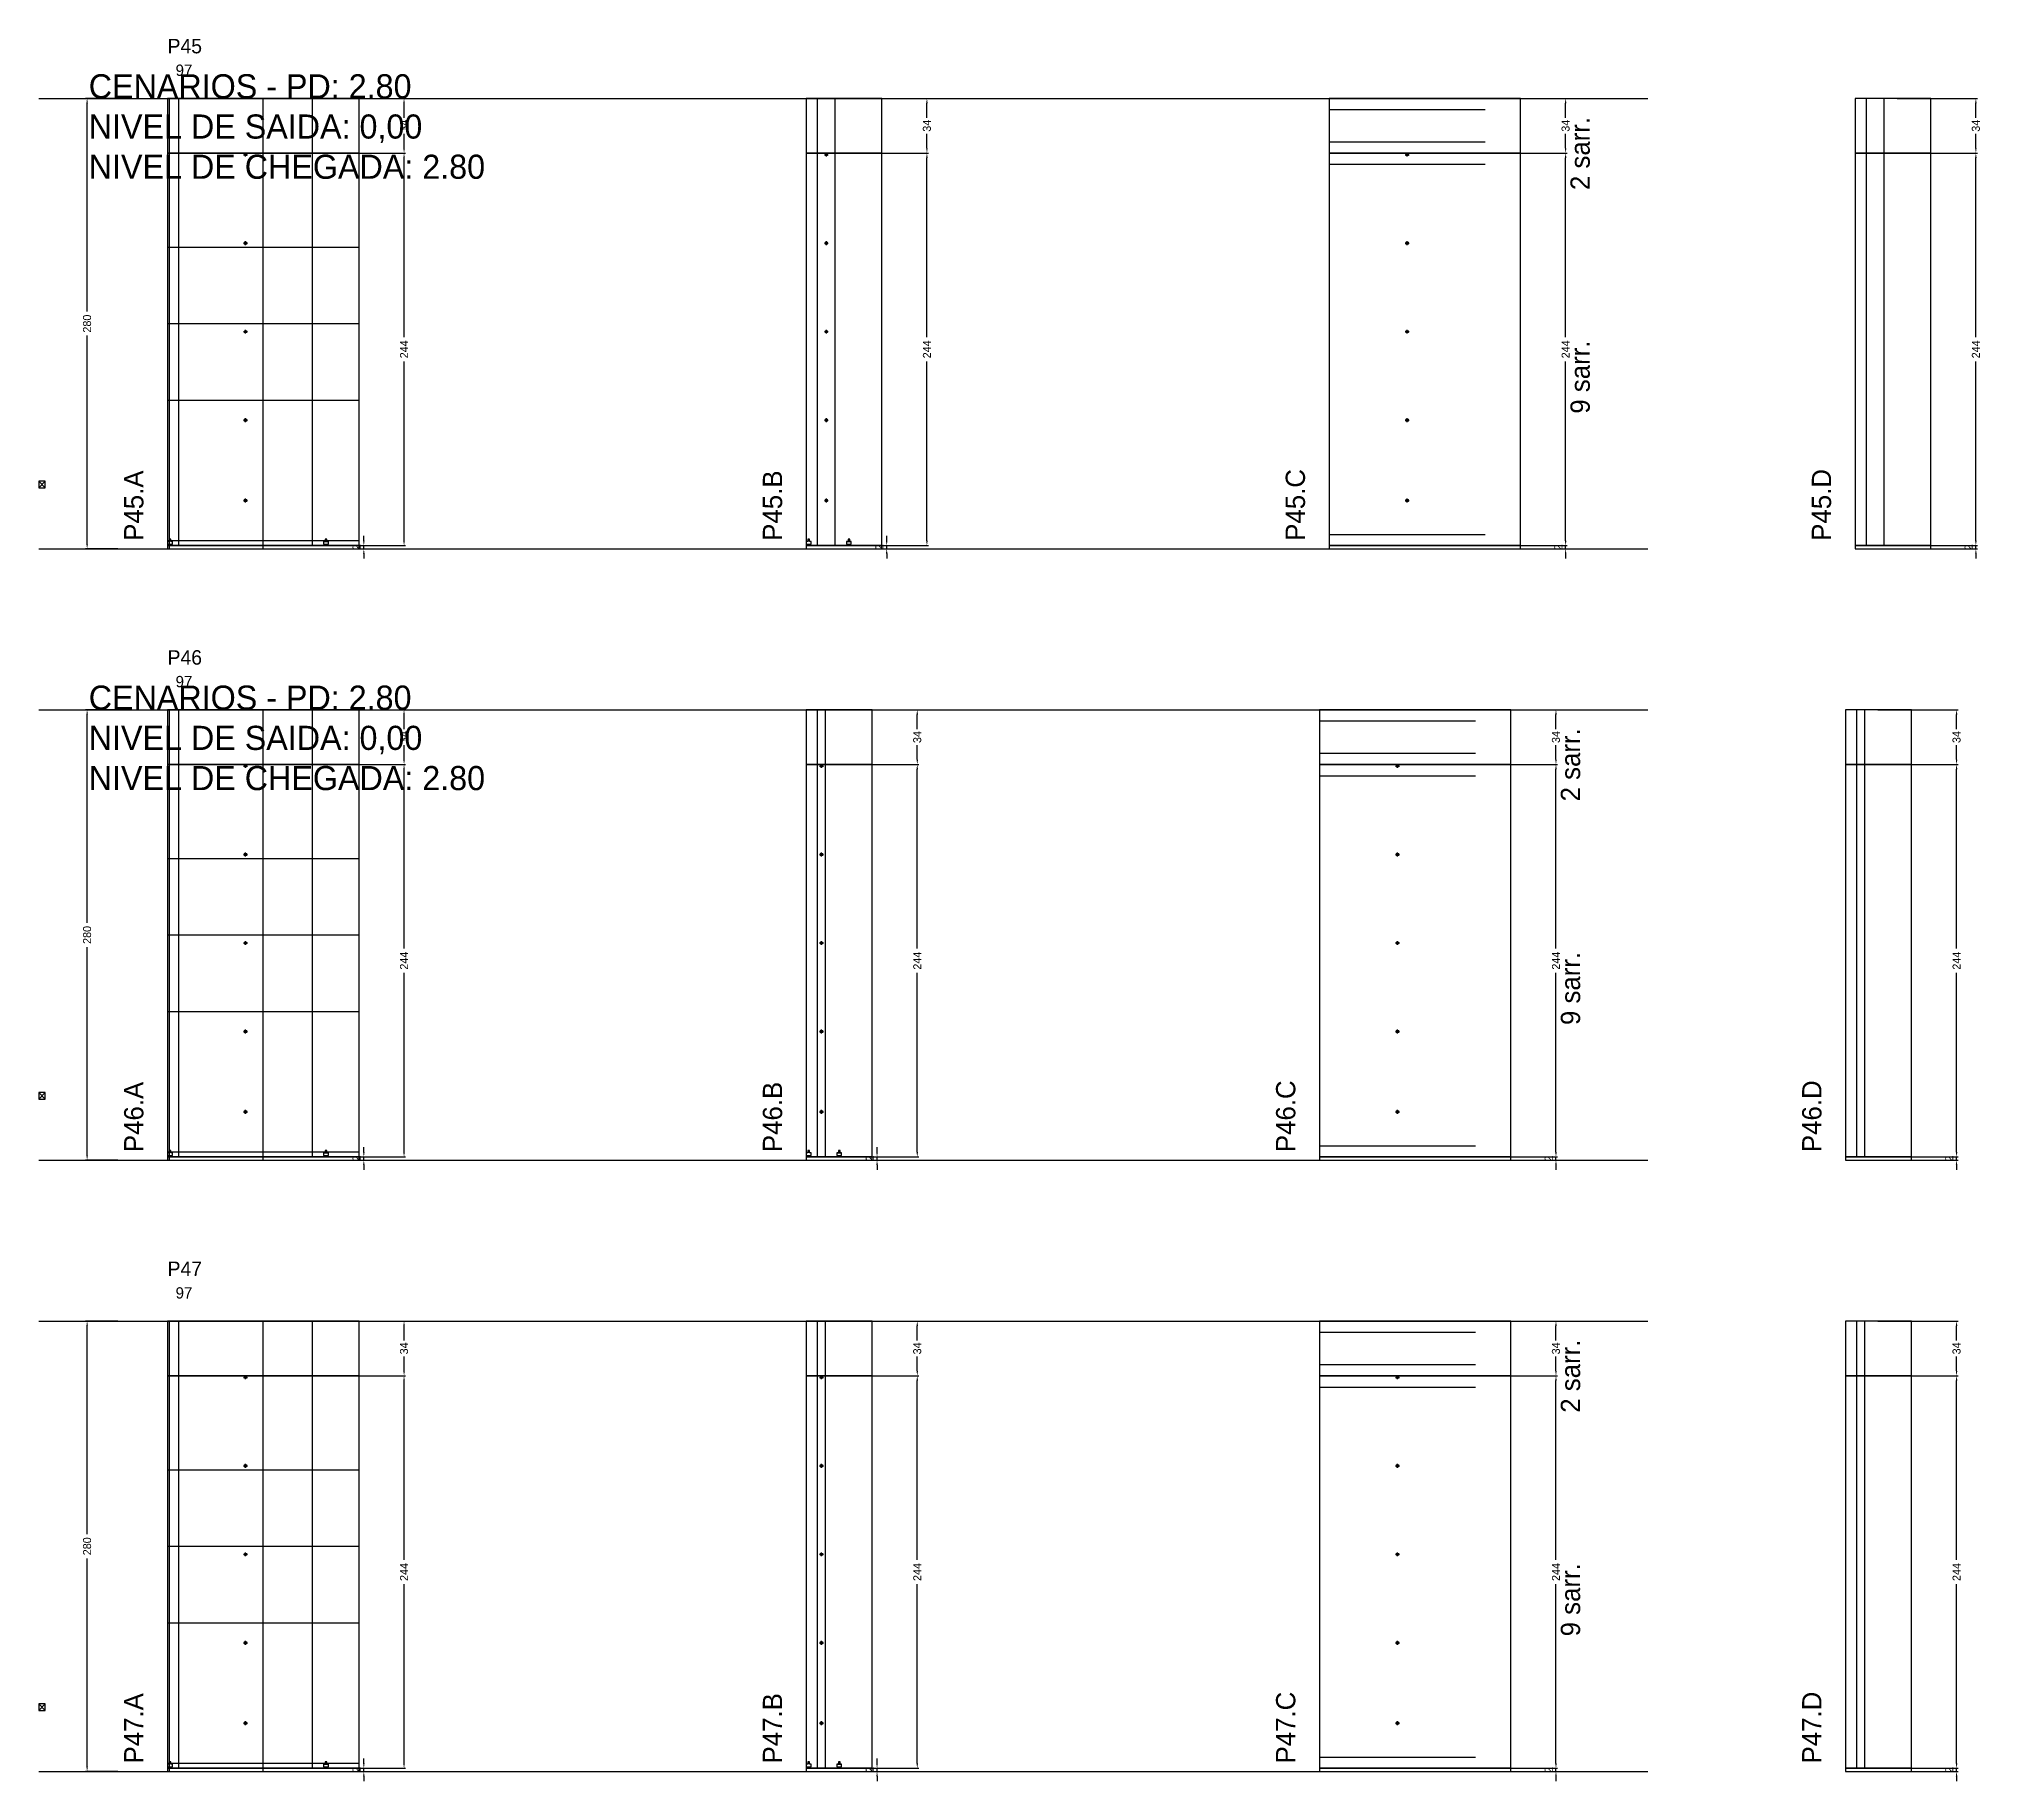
# Model space of a CAD drawing. Header units: centimetres. Extents: x -10500 to 4150, y -6466 to 304.
# Drawn here: x -7000 to -5793, y -6466 to -5383 of the extents above; entities that cross this region are included whole.
import ezdxf

# ---------------------------------------------------------------- set-up
doc = ezdxf.new("R2010")
doc.units = ezdxf.units.CM
doc.linetypes.add('DASHED', pattern=[2, -2])
for name, color, linetype in [('CHAPA', 140, 'Continuous'), ('COTA', 241, 'Continuous'), ('COTAS FURACAO', 16, 'Continuous'), ('Madeira', 30, 'Continuous'), ('MEIO_PONT', 160, 'Continuous'), ('NOMENCLATURA', 7, 'Continuous'), ('Nível', 160, 'Continuous'), ('Painéis', 200, 'Continuous'), ('Perfil Metálico', 150, 'Continuous'), ('SARR_2.2x7', 40, 'Continuous'), ('SARRAFO DE PRESSAO', 200, 'Continuous'), ('texto', 7, 'Continuous'), ('TEXTO_GERAL', 7, 'Continuous')]:
    doc.layers.add(name, color=color, linetype=linetype)
doc.dimstyles.new('PAINEL-NOVA', dxfattribs={"dimtxt": 5, "dimasz": 3, "dimexe": 1, "dimexo": 1, "dimgap": 1, "dimtad": 1, "dimcen": 2.5, "dimazin": 3, "dimtfac": 1, "dimtmove": 0, "dimatfit": 3})

msp = doc.modelspace()

# ---------------------------------------------------------------- texts
at = {"layer": 'NOMENCLATURA'}
for s, p in [('CENARIOS - PD: 2.80', (-6969, -5420)), ('NIVEL DE SAIDA: 0,00', (-6969, -5445)), ('NIVEL DE CHEGADA: 2.80', (-6969, -5470)), ('CENARIOS - PD: 2.80', (-6969, -5800)), ('NIVEL DE SAIDA: 0,00', (-6969, -5825)), ('NIVEL DE CHEGADA: 2.80', (-6969, -5850))]:
    msp.add_text(s, height=15, dxfattribs=at).set_placement(p)
for s, p in [('2 sarr.', (-6036, -5477)), ('9 sarr.', (-6036, -5616)), ('P45.A', (-6935, -5695)), ('P45.B', (-6538, -5695)), ('P45.C', (-6213, -5695)), ('P45.D', (-5886, -5695)), ('2 sarr.', (-6042, -5857)), ('9 sarr.', (-6042, -5996)), ('P46.A', (-6935, -6075)), ('P46.B', (-6538, -6075)), ('P46.C', (-6219, -6075)), ('P46.D', (-5892, -6075)), ('2 sarr.', (-6042, -6237)), ('9 sarr.', (-6042, -6376)), ('P47.A', (-6935, -6455)), ('P47.B', (-6538, -6455)), ('P47.C', (-6219, -6455)), ('P47.D', (-5892, -6455))]:
    msp.add_text(s, height=12, rotation=90, dxfattribs=at).set_placement(p)
at = {"layer": 'texto'}
for p in [(-6915, -5406), (-6915, -5786), (-6915, -6166)]:
    msp.add_text('97', height=7, dxfattribs=at).set_placement(p)
at = {"layer": 'TEXTO_GERAL'}
for s, p in [('P45', (-6920, -5392)), ('P46', (-6920, -5772)), ('P47', (-6920, -6152))]:
    msp.add_text(s, height=9, dxfattribs=at).set_placement(p)

# ---------------------------------------------------------------- blocks, each defined once
blk = doc.blocks.new('_CLOSEDFILLED')
at = {"color": 0, "linetype": 'BYBLOCK'}
blk.add_solid([(-1, 0.16), (0, 0), (-1, -0.16)], dxfattribs=at)
blk = doc.blocks.new('*D417')
for p, q in [((-6951, -6180), (-6971, -6180)), ((-6970, -6312.5), (-6970, -6183)), ((-6970, -6457), (-6970, -6327.5)), ((-6951, -6460), (-6971, -6460))]:
    blk.add_line(p, q)
at = {"layer": 'Defpoints'}
for p in [(-6950, -6180), (-6970, -6460), (-6950, -6460)]:
    blk.add_point(p, dxfattribs=at)
at = {"layer": 'COTA', "xscale": 3, "yscale": 3}
for p, rotation in [((-6970, -6180), 90), ((-6970, -6460), 270)]:
    blk.add_blockref('_CLOSEDFILLED', p, dxfattribs=dict(at, rotation=rotation))
at = {"layer": 'COTA', "insert": (-6970, -6320), "char_height": 5, "attachment_point": 5, "rotation": 90}
blk.add_mtext('280', dxfattribs=at)
blk = doc.blocks.new('MULDURA')
at = {"layer": 'Paineis'}
for p, q in [((0, 0), (4, 4)), ((4, 0), (0, 4))]:
    blk.add_line(p, q, dxfattribs=at)
blk.add_lwpolyline([(0, 0), (4, 0), (4, 4), (0, 4)], close=True, dxfattribs=at)
blk = doc.blocks.new('*D419')
for p, q in [((-6822, -6214), (-6772, -6214)), ((-6773, -6328.5), (-6773, -6217)), ((-6773, -6455), (-6773, -6343.5)), ((-6822, -6458), (-6772, -6458))]:
    blk.add_line(p, q)
at = {"layer": 'Defpoints'}
for p in [(-6823, -6214), (-6823, -6458), (-6773, -6458)]:
    blk.add_point(p, dxfattribs=at)
at = {"layer": 'COTA', "xscale": 3, "yscale": 3}
for p, rotation in [((-6773, -6214), 90), ((-6773, -6458), 270)]:
    blk.add_blockref('_CLOSEDFILLED', p, dxfattribs=dict(at, rotation=rotation))
at = {"layer": 'COTA', "insert": (-6773, -6336), "char_height": 5, "attachment_point": 5, "rotation": 90}
blk.add_mtext('244', dxfattribs=at)
blk = doc.blocks.new('*D420')
for p, q in [((-6822, -6180), (-6772, -6180)), ((-6773, -6192), (-6773, -6183)), ((-6773, -6211), (-6773, -6202)), ((-6822, -6214), (-6772, -6214))]:
    blk.add_line(p, q)
at = {"layer": 'Defpoints'}
for p in [(-6823, -6180), (-6823, -6214), (-6773, -6214)]:
    blk.add_point(p, dxfattribs=at)
at = {"layer": 'COTA', "xscale": 3, "yscale": 3}
for p, rotation in [((-6773, -6180), 90), ((-6773, -6214), 270)]:
    blk.add_blockref('_CLOSEDFILLED', p, dxfattribs=dict(at, rotation=rotation))
at = {"layer": 'COTA', "insert": (-6773, -6197), "char_height": 5, "attachment_point": 5, "rotation": 90}
blk.add_mtext('34', dxfattribs=at)
blk = doc.blocks.new('SLIPTEE')
at = {"layer": 'Paineis'}
blk.add_lwpolyline([(0, 0), (3, 0), (3, 1.5), (2, 1.5), (2, 3), (1, 3), (1, 1.5), (0, 1.5)], close=True, dxfattribs=at)
blk = doc.blocks.new('SLIPTDD')
at = {"layer": 'Paineis'}
blk.add_line((0, 1.5), (3, 1.5), dxfattribs=at)
blk.add_lwpolyline([(0, 0), (3, 0), (3, 1.5), (2, 1.5), (2, 3), (1, 3), (1, 1.5), (0, 1.5)], close=True, dxfattribs=at)
blk = doc.blocks.new('furacao')
at = {"layer": 'COTAS FURACAO'}
for p, q in [((-1.2, 0), (1.2, 0)), ((0, -1.2), (0, 1.2))]:
    blk.add_line(p, q, dxfattribs=at)
blk.add_circle((0, 0), 0.8, dxfattribs=at)
blk = doc.blocks.new('*D422')
for p, q in [((-6503, -6214), (-6453, -6214)), ((-6454, -6328.5), (-6454, -6217)), ((-6454, -6455), (-6454, -6343.5)), ((-6503, -6458), (-6453, -6458))]:
    blk.add_line(p, q)
at = {"layer": 'Defpoints'}
for p in [(-6504, -6214), (-6504, -6458), (-6454, -6458)]:
    blk.add_point(p, dxfattribs=at)
at = {"layer": 'COTA', "xscale": 3, "yscale": 3}
for p, rotation in [((-6454, -6214), 90), ((-6454, -6458), 270)]:
    blk.add_blockref('_CLOSEDFILLED', p, dxfattribs=dict(at, rotation=rotation))
at = {"layer": 'COTA', "insert": (-6454, -6336), "char_height": 5, "attachment_point": 5, "rotation": 90}
blk.add_mtext('244', dxfattribs=at)
blk = doc.blocks.new('*D423')
for p, q in [((-6503, -6180), (-6453, -6180)), ((-6454, -6192), (-6454, -6183)), ((-6454, -6211), (-6454, -6202)), ((-6503, -6214), (-6453, -6214))]:
    blk.add_line(p, q)
at = {"layer": 'Defpoints'}
for p in [(-6504, -6180), (-6504, -6214), (-6454, -6214)]:
    blk.add_point(p, dxfattribs=at)
at = {"layer": 'COTA', "xscale": 3, "yscale": 3}
for p, rotation in [((-6454, -6180), 90), ((-6454, -6214), 270)]:
    blk.add_blockref('_CLOSEDFILLED', p, dxfattribs=dict(at, rotation=rotation))
at = {"layer": 'COTA', "insert": (-6454, -6197), "char_height": 5, "attachment_point": 5, "rotation": 90}
blk.add_mtext('34', dxfattribs=at)
blk = doc.blocks.new('*D425')
for p, q in [((-6106, -6214), (-6056, -6214)), ((-6057, -6328.5), (-6057, -6217)), ((-6057, -6455), (-6057, -6343.5)), ((-6106, -6458), (-6056, -6458))]:
    blk.add_line(p, q)
at = {"layer": 'Defpoints'}
for p in [(-6107, -6214), (-6107, -6458), (-6057, -6458)]:
    blk.add_point(p, dxfattribs=at)
at = {"layer": 'COTA', "xscale": 3, "yscale": 3}
for p, rotation in [((-6057, -6214), 90), ((-6057, -6458), 270)]:
    blk.add_blockref('_CLOSEDFILLED', p, dxfattribs=dict(at, rotation=rotation))
at = {"layer": 'COTA', "insert": (-6057, -6336), "char_height": 5, "attachment_point": 5, "rotation": 90}
blk.add_mtext('244', dxfattribs=at)
blk = doc.blocks.new('*D426')
for p, q in [((-6106, -6180), (-6056, -6180)), ((-6057, -6192), (-6057, -6183)), ((-6057, -6211), (-6057, -6202)), ((-6106, -6214), (-6056, -6214))]:
    blk.add_line(p, q)
at = {"layer": 'Defpoints'}
for p in [(-6107, -6180), (-6107, -6214), (-6057, -6214)]:
    blk.add_point(p, dxfattribs=at)
at = {"layer": 'COTA', "xscale": 3, "yscale": 3}
for p, rotation in [((-6057, -6180), 90), ((-6057, -6214), 270)]:
    blk.add_blockref('_CLOSEDFILLED', p, dxfattribs=dict(at, rotation=rotation))
at = {"layer": 'COTA', "insert": (-6057, -6197), "char_height": 5, "attachment_point": 5, "rotation": 90}
blk.add_mtext('34', dxfattribs=at)
blk = doc.blocks.new('*D428')
for p, q in [((-5857, -6214), (-5807, -6214)), ((-5808, -6328.5), (-5808, -6217)), ((-5808, -6455), (-5808, -6343.5)), ((-5857, -6458), (-5807, -6458))]:
    blk.add_line(p, q)
at = {"layer": 'Defpoints'}
for p in [(-5858, -6214), (-5858, -6458), (-5808, -6458)]:
    blk.add_point(p, dxfattribs=at)
at = {"layer": 'COTA', "xscale": 3, "yscale": 3}
for p, rotation in [((-5808, -6214), 90), ((-5808, -6458), 270)]:
    blk.add_blockref('_CLOSEDFILLED', p, dxfattribs=dict(at, rotation=rotation))
at = {"layer": 'COTA', "insert": (-5808, -6336), "char_height": 5, "attachment_point": 5, "rotation": 90}
blk.add_mtext('244', dxfattribs=at)
blk = doc.blocks.new('*D429')
for p, q in [((-5857, -6180), (-5807, -6180)), ((-5808, -6192), (-5808, -6183)), ((-5808, -6211), (-5808, -6202)), ((-5857, -6214), (-5807, -6214))]:
    blk.add_line(p, q)
at = {"layer": 'Defpoints'}
for p in [(-5858, -6180), (-5858, -6214), (-5808, -6214)]:
    blk.add_point(p, dxfattribs=at)
at = {"layer": 'COTA', "xscale": 3, "yscale": 3}
for p, rotation in [((-5808, -6180), 90), ((-5808, -6214), 270)]:
    blk.add_blockref('_CLOSEDFILLED', p, dxfattribs=dict(at, rotation=rotation))
at = {"layer": 'COTA', "insert": (-5808, -6197), "char_height": 5, "attachment_point": 5, "rotation": 90}
blk.add_mtext('34', dxfattribs=at)
blk = doc.blocks.new('*D391')
for p, q in [((-6951, -5800), (-6971, -5800)), ((-6970, -5932.5), (-6970, -5803)), ((-6970, -6077), (-6970, -5947.5)), ((-6951, -6080), (-6971, -6080))]:
    blk.add_line(p, q)
at = {"layer": 'Defpoints'}
for p in [(-6950, -5800), (-6970, -6080), (-6950, -6080)]:
    blk.add_point(p, dxfattribs=at)
at = {"layer": 'COTA', "xscale": 3, "yscale": 3}
for p, rotation in [((-6970, -5800), 90), ((-6970, -6080), 270)]:
    blk.add_blockref('_CLOSEDFILLED', p, dxfattribs=dict(at, rotation=rotation))
at = {"layer": 'COTA', "insert": (-6970, -5940), "char_height": 5, "attachment_point": 5, "rotation": 90}
blk.add_mtext('280', dxfattribs=at)
blk = doc.blocks.new('*D393')
for p, q in [((-6822, -5834), (-6772, -5834)), ((-6773, -5948.5), (-6773, -5837)), ((-6773, -6075), (-6773, -5963.5)), ((-6822, -6078), (-6772, -6078))]:
    blk.add_line(p, q)
at = {"layer": 'Defpoints'}
for p in [(-6823, -5834), (-6823, -6078), (-6773, -6078)]:
    blk.add_point(p, dxfattribs=at)
at = {"layer": 'COTA', "xscale": 3, "yscale": 3}
for p, rotation in [((-6773, -5834), 90), ((-6773, -6078), 270)]:
    blk.add_blockref('_CLOSEDFILLED', p, dxfattribs=dict(at, rotation=rotation))
at = {"layer": 'COTA', "insert": (-6773, -5956), "char_height": 5, "attachment_point": 5, "rotation": 90}
blk.add_mtext('244', dxfattribs=at)
blk = doc.blocks.new('*D394')
for p, q in [((-6822, -5800), (-6772, -5800)), ((-6773, -5812), (-6773, -5803)), ((-6773, -5831), (-6773, -5822)), ((-6822, -5834), (-6772, -5834))]:
    blk.add_line(p, q)
at = {"layer": 'Defpoints'}
for p in [(-6823, -5800), (-6823, -5834), (-6773, -5834)]:
    blk.add_point(p, dxfattribs=at)
at = {"layer": 'COTA', "xscale": 3, "yscale": 3}
for p, rotation in [((-6773, -5800), 90), ((-6773, -5834), 270)]:
    blk.add_blockref('_CLOSEDFILLED', p, dxfattribs=dict(at, rotation=rotation))
at = {"layer": 'COTA', "insert": (-6773, -5817), "char_height": 5, "attachment_point": 5, "rotation": 90}
blk.add_mtext('34', dxfattribs=at)
blk = doc.blocks.new('*D396')
for p, q in [((-6503, -5834), (-6453, -5834)), ((-6454, -5948.5), (-6454, -5837)), ((-6454, -6075), (-6454, -5963.5)), ((-6503, -6078), (-6453, -6078))]:
    blk.add_line(p, q)
at = {"layer": 'Defpoints'}
for p in [(-6504, -5834), (-6504, -6078), (-6454, -6078)]:
    blk.add_point(p, dxfattribs=at)
at = {"layer": 'COTA', "xscale": 3, "yscale": 3}
for p, rotation in [((-6454, -5834), 90), ((-6454, -6078), 270)]:
    blk.add_blockref('_CLOSEDFILLED', p, dxfattribs=dict(at, rotation=rotation))
at = {"layer": 'COTA', "insert": (-6454, -5956), "char_height": 5, "attachment_point": 5, "rotation": 90}
blk.add_mtext('244', dxfattribs=at)
blk = doc.blocks.new('*D397')
for p, q in [((-6503, -5800), (-6453, -5800)), ((-6454, -5812), (-6454, -5803)), ((-6454, -5831), (-6454, -5822)), ((-6503, -5834), (-6453, -5834))]:
    blk.add_line(p, q)
at = {"layer": 'Defpoints'}
for p in [(-6504, -5800), (-6504, -5834), (-6454, -5834)]:
    blk.add_point(p, dxfattribs=at)
at = {"layer": 'COTA', "xscale": 3, "yscale": 3}
for p, rotation in [((-6454, -5800), 90), ((-6454, -5834), 270)]:
    blk.add_blockref('_CLOSEDFILLED', p, dxfattribs=dict(at, rotation=rotation))
at = {"layer": 'COTA', "insert": (-6454, -5817), "char_height": 5, "attachment_point": 5, "rotation": 90}
blk.add_mtext('34', dxfattribs=at)
blk = doc.blocks.new('*D399')
for p, q in [((-6106, -5834), (-6056, -5834)), ((-6057, -5948.5), (-6057, -5837)), ((-6057, -6075), (-6057, -5963.5)), ((-6106, -6078), (-6056, -6078))]:
    blk.add_line(p, q)
at = {"layer": 'Defpoints'}
for p in [(-6107, -5834), (-6107, -6078), (-6057, -6078)]:
    blk.add_point(p, dxfattribs=at)
at = {"layer": 'COTA', "xscale": 3, "yscale": 3}
for p, rotation in [((-6057, -5834), 90), ((-6057, -6078), 270)]:
    blk.add_blockref('_CLOSEDFILLED', p, dxfattribs=dict(at, rotation=rotation))
at = {"layer": 'COTA', "insert": (-6057, -5956), "char_height": 5, "attachment_point": 5, "rotation": 90}
blk.add_mtext('244', dxfattribs=at)
blk = doc.blocks.new('*D400')
for p, q in [((-6106, -5800), (-6056, -5800)), ((-6057, -5812), (-6057, -5803)), ((-6057, -5831), (-6057, -5822)), ((-6106, -5834), (-6056, -5834))]:
    blk.add_line(p, q)
at = {"layer": 'Defpoints'}
for p in [(-6107, -5800), (-6107, -5834), (-6057, -5834)]:
    blk.add_point(p, dxfattribs=at)
at = {"layer": 'COTA', "xscale": 3, "yscale": 3}
for p, rotation in [((-6057, -5800), 90), ((-6057, -5834), 270)]:
    blk.add_blockref('_CLOSEDFILLED', p, dxfattribs=dict(at, rotation=rotation))
at = {"layer": 'COTA', "insert": (-6057, -5817), "char_height": 5, "attachment_point": 5, "rotation": 90}
blk.add_mtext('34', dxfattribs=at)
blk = doc.blocks.new('*D402')
for p, q in [((-5857, -5834), (-5807, -5834)), ((-5808, -5948.5), (-5808, -5837)), ((-5808, -6075), (-5808, -5963.5)), ((-5857, -6078), (-5807, -6078))]:
    blk.add_line(p, q)
at = {"layer": 'Defpoints'}
for p in [(-5858, -5834), (-5858, -6078), (-5808, -6078)]:
    blk.add_point(p, dxfattribs=at)
at = {"layer": 'COTA', "xscale": 3, "yscale": 3}
for p, rotation in [((-5808, -5834), 90), ((-5808, -6078), 270)]:
    blk.add_blockref('_CLOSEDFILLED', p, dxfattribs=dict(at, rotation=rotation))
at = {"layer": 'COTA', "insert": (-5808, -5956), "char_height": 5, "attachment_point": 5, "rotation": 90}
blk.add_mtext('244', dxfattribs=at)
blk = doc.blocks.new('*D403')
for p, q in [((-5857, -5800), (-5807, -5800)), ((-5808, -5812), (-5808, -5803)), ((-5808, -5831), (-5808, -5822)), ((-5857, -5834), (-5807, -5834))]:
    blk.add_line(p, q)
at = {"layer": 'Defpoints'}
for p in [(-5858, -5800), (-5858, -5834), (-5808, -5834)]:
    blk.add_point(p, dxfattribs=at)
at = {"layer": 'COTA', "xscale": 3, "yscale": 3}
for p, rotation in [((-5808, -5800), 90), ((-5808, -5834), 270)]:
    blk.add_blockref('_CLOSEDFILLED', p, dxfattribs=dict(at, rotation=rotation))
at = {"layer": 'COTA', "insert": (-5808, -5817), "char_height": 5, "attachment_point": 5, "rotation": 90}
blk.add_mtext('34', dxfattribs=at)
blk = doc.blocks.new('*D365')
for p, q in [((-6951, -5420), (-6971, -5420)), ((-6970, -5552.5), (-6970, -5423)), ((-6970, -5697), (-6970, -5567.5)), ((-6951, -5700), (-6971, -5700))]:
    blk.add_line(p, q)
at = {"layer": 'Defpoints'}
for p in [(-6950, -5420), (-6970, -5700), (-6950, -5700)]:
    blk.add_point(p, dxfattribs=at)
at = {"layer": 'COTA', "xscale": 3, "yscale": 3}
for p, rotation in [((-6970, -5420), 90), ((-6970, -5700), 270)]:
    blk.add_blockref('_CLOSEDFILLED', p, dxfattribs=dict(at, rotation=rotation))
at = {"layer": 'COTA', "insert": (-6970, -5560), "char_height": 5, "attachment_point": 5, "rotation": 90}
blk.add_mtext('280', dxfattribs=at)
blk = doc.blocks.new('*D367')
for p, q in [((-6822, -5454), (-6772, -5454)), ((-6773, -5568.5), (-6773, -5457)), ((-6773, -5695), (-6773, -5583.5)), ((-6822, -5698), (-6772, -5698))]:
    blk.add_line(p, q)
at = {"layer": 'Defpoints'}
for p in [(-6823, -5454), (-6823, -5698), (-6773, -5698)]:
    blk.add_point(p, dxfattribs=at)
at = {"layer": 'COTA', "xscale": 3, "yscale": 3}
for p, rotation in [((-6773, -5454), 90), ((-6773, -5698), 270)]:
    blk.add_blockref('_CLOSEDFILLED', p, dxfattribs=dict(at, rotation=rotation))
at = {"layer": 'COTA', "insert": (-6773, -5576), "char_height": 5, "attachment_point": 5, "rotation": 90}
blk.add_mtext('244', dxfattribs=at)
blk = doc.blocks.new('*D368')
for p, q in [((-6822, -5420), (-6772, -5420)), ((-6773, -5432), (-6773, -5423)), ((-6773, -5451), (-6773, -5442)), ((-6822, -5454), (-6772, -5454))]:
    blk.add_line(p, q)
at = {"layer": 'Defpoints'}
for p in [(-6823, -5420), (-6823, -5454), (-6773, -5454)]:
    blk.add_point(p, dxfattribs=at)
at = {"layer": 'COTA', "xscale": 3, "yscale": 3}
for p, rotation in [((-6773, -5420), 90), ((-6773, -5454), 270)]:
    blk.add_blockref('_CLOSEDFILLED', p, dxfattribs=dict(at, rotation=rotation))
at = {"layer": 'COTA', "insert": (-6773, -5437), "char_height": 5, "attachment_point": 5, "rotation": 90}
blk.add_mtext('34', dxfattribs=at)
blk = doc.blocks.new('*D370')
for p, q in [((-6497, -5454), (-6447, -5454)), ((-6448, -5568.5), (-6448, -5457)), ((-6448, -5695), (-6448, -5583.5)), ((-6497, -5698), (-6447, -5698))]:
    blk.add_line(p, q)
at = {"layer": 'Defpoints'}
for p in [(-6498, -5454), (-6498, -5698), (-6448, -5698)]:
    blk.add_point(p, dxfattribs=at)
at = {"layer": 'COTA', "xscale": 3, "yscale": 3}
for p, rotation in [((-6448, -5454), 90), ((-6448, -5698), 270)]:
    blk.add_blockref('_CLOSEDFILLED', p, dxfattribs=dict(at, rotation=rotation))
at = {"layer": 'COTA', "insert": (-6448, -5576), "char_height": 5, "attachment_point": 5, "rotation": 90}
blk.add_mtext('244', dxfattribs=at)
blk = doc.blocks.new('*D371')
for p, q in [((-6497, -5420), (-6447, -5420)), ((-6448, -5432), (-6448, -5423)), ((-6448, -5451), (-6448, -5442)), ((-6497, -5454), (-6447, -5454))]:
    blk.add_line(p, q)
at = {"layer": 'Defpoints'}
for p in [(-6498, -5420), (-6498, -5454), (-6448, -5454)]:
    blk.add_point(p, dxfattribs=at)
at = {"layer": 'COTA', "xscale": 3, "yscale": 3}
for p, rotation in [((-6448, -5420), 90), ((-6448, -5454), 270)]:
    blk.add_blockref('_CLOSEDFILLED', p, dxfattribs=dict(at, rotation=rotation))
at = {"layer": 'COTA', "insert": (-6448, -5437), "char_height": 5, "attachment_point": 5, "rotation": 90}
blk.add_mtext('34', dxfattribs=at)
blk = doc.blocks.new('*D373')
for p, q in [((-6100, -5454), (-6050, -5454)), ((-6051, -5568.5), (-6051, -5457)), ((-6051, -5695), (-6051, -5583.5)), ((-6100, -5698), (-6050, -5698))]:
    blk.add_line(p, q)
at = {"layer": 'Defpoints'}
for p in [(-6101, -5454), (-6101, -5698), (-6051, -5698)]:
    blk.add_point(p, dxfattribs=at)
at = {"layer": 'COTA', "xscale": 3, "yscale": 3}
for p, rotation in [((-6051, -5454), 90), ((-6051, -5698), 270)]:
    blk.add_blockref('_CLOSEDFILLED', p, dxfattribs=dict(at, rotation=rotation))
at = {"layer": 'COTA', "insert": (-6051, -5576), "char_height": 5, "attachment_point": 5, "rotation": 90}
blk.add_mtext('244', dxfattribs=at)
blk = doc.blocks.new('*D374')
for p, q in [((-6100, -5420), (-6050, -5420)), ((-6051, -5432), (-6051, -5423)), ((-6051, -5451), (-6051, -5442)), ((-6100, -5454), (-6050, -5454))]:
    blk.add_line(p, q)
at = {"layer": 'Defpoints'}
for p in [(-6101, -5420), (-6101, -5454), (-6051, -5454)]:
    blk.add_point(p, dxfattribs=at)
at = {"layer": 'COTA', "xscale": 3, "yscale": 3}
for p, rotation in [((-6051, -5420), 90), ((-6051, -5454), 270)]:
    blk.add_blockref('_CLOSEDFILLED', p, dxfattribs=dict(at, rotation=rotation))
at = {"layer": 'COTA', "insert": (-6051, -5437), "char_height": 5, "attachment_point": 5, "rotation": 90}
blk.add_mtext('34', dxfattribs=at)
blk = doc.blocks.new('*D376')
for p, q in [((-5845, -5454), (-5795, -5454)), ((-5796, -5568.5), (-5796, -5457)), ((-5796, -5695), (-5796, -5583.5)), ((-5845, -5698), (-5795, -5698))]:
    blk.add_line(p, q)
at = {"layer": 'Defpoints'}
for p in [(-5846, -5454), (-5846, -5698), (-5796, -5698)]:
    blk.add_point(p, dxfattribs=at)
at = {"layer": 'COTA', "xscale": 3, "yscale": 3}
for p, rotation in [((-5796, -5454), 90), ((-5796, -5698), 270)]:
    blk.add_blockref('_CLOSEDFILLED', p, dxfattribs=dict(at, rotation=rotation))
at = {"layer": 'COTA', "insert": (-5796, -5576), "char_height": 5, "attachment_point": 5, "rotation": 90}
blk.add_mtext('244', dxfattribs=at)
blk = doc.blocks.new('*D377')
for p, q in [((-5845, -5420), (-5795, -5420)), ((-5796, -5432), (-5796, -5423)), ((-5796, -5451), (-5796, -5442)), ((-5845, -5454), (-5795, -5454))]:
    blk.add_line(p, q)
at = {"layer": 'Defpoints'}
for p in [(-5846, -5420), (-5846, -5454), (-5796, -5454)]:
    blk.add_point(p, dxfattribs=at)
at = {"layer": 'COTA', "xscale": 3, "yscale": 3}
for p, rotation in [((-5796, -5420), 90), ((-5796, -5454), 270)]:
    blk.add_blockref('_CLOSEDFILLED', p, dxfattribs=dict(at, rotation=rotation))
at = {"layer": 'COTA', "insert": (-5796, -5437), "char_height": 5, "attachment_point": 5, "rotation": 90}
blk.add_mtext('34', dxfattribs=at)

# ---------------------------------------------------------------- dimensions: what is measured, and where the dimension line sits
at = {"layer": 'COTA'}
for base, p1, p2, picture, middle in [((-6970, -5700), (-6950, -5700), (-6950, -5420), '*D365', (-6970, -5560)), ((-6773, -5454), (-6823, -5454), (-6823, -5420), '*D368', (-6773, -5437)), ((-6448, -5454), (-6498, -5454), (-6498, -5420), '*D371', (-6448, -5437)), ((-6051, -5454), (-6101, -5454), (-6101, -5420), '*D374', (-6051, -5437)), ((-5796, -5454), (-5846, -5454), (-5846, -5420), '*D377', (-5796, -5437)), ((-6773, -5698), (-6823, -5698), (-6823, -5454), '*D367', (-6773, -5576)), ((-6448, -5698), (-6498, -5698), (-6498, -5454), '*D370', (-6448, -5576)), ((-6051, -5698), (-6101, -5698), (-6101, -5454), '*D373', (-6051, -5576)), ((-5796, -5698), (-5846, -5698), (-5846, -5454), '*D376', (-5796, -5576)), ((-6970, -6080), (-6950, -6080), (-6950, -5800), '*D391', (-6970, -5940)), ((-6773, -5834), (-6823, -5834), (-6823, -5800), '*D394', (-6773, -5817)), ((-6454, -5834), (-6504, -5834), (-6504, -5800), '*D397', (-6454, -5817)), ((-6057, -5834), (-6107, -5834), (-6107, -5800), '*D400', (-6057, -5817)), ((-5808, -5834), (-5858, -5834), (-5858, -5800), '*D403', (-5808, -5817)), ((-6773, -6078), (-6823, -6078), (-6823, -5834), '*D393', (-6773, -5956)), ((-6454, -6078), (-6504, -6078), (-6504, -5834), '*D396', (-6454, -5956)), ((-6057, -6078), (-6107, -6078), (-6107, -5834), '*D399', (-6057, -5956)), ((-5808, -6078), (-5858, -6078), (-5858, -5834), '*D402', (-5808, -5956)), ((-6970, -6460), (-6950, -6460), (-6950, -6180), '*D417', (-6970, -6320)), ((-6773, -6214), (-6823, -6214), (-6823, -6180), '*D420', (-6773, -6197)), ((-6454, -6214), (-6504, -6214), (-6504, -6180), '*D423', (-6454, -6197)), ((-6057, -6214), (-6107, -6214), (-6107, -6180), '*D426', (-6057, -6197)), ((-5808, -6214), (-5858, -6214), (-5858, -6180), '*D429', (-5808, -6197)), ((-6773, -6458), (-6823, -6458), (-6823, -6214), '*D419', (-6773, -6336)), ((-6454, -6458), (-6504, -6458), (-6504, -6214), '*D422', (-6454, -6336)), ((-6057, -6458), (-6107, -6458), (-6107, -6214), '*D425', (-6057, -6336)), ((-5808, -6458), (-5858, -6458), (-5858, -6214), '*D428', (-5808, -6336))]:
    dim = msp.add_linear_dim(base=base, p1=p1, p2=p2, angle=90, dimstyle='PAINEL-NOVA', dxfattribs=at)
    dim.commit()
    dim.dimension.update_dxf_attribs({"geometry": picture, "text_midpoint": middle})
for base, p1, p2 in [((-6798, -5700), (-6823, -5700), (-6823, -5698)), ((-6473, -5700), (-6498, -5700), (-6498, -5698)), ((-6051, -5700), (-6101, -5700), (-6101, -5698)), ((-5796, -5700), (-5846, -5700), (-5846, -5698)), ((-6798, -6080), (-6823, -6080), (-6823, -6078)), ((-6479, -6080), (-6504, -6080), (-6504, -6078)), ((-6057, -6080), (-6107, -6080), (-6107, -6078)), ((-5808, -6080), (-5858, -6080), (-5858, -6078)), ((-6798, -6460), (-6823, -6460), (-6823, -6458)), ((-6479, -6460), (-6504, -6460), (-6504, -6458)), ((-6057, -6460), (-6107, -6460), (-6107, -6458)), ((-5808, -6460), (-5858, -6460), (-5858, -6458))]:
    msp.add_linear_dim(base=base, p1=p1, p2=p2, angle=90, dimstyle='PAINEL-NOVA', dxfattribs=at).render()

# ---------------------------------------------------------------- linework, layer by layer
at = {"layer": 'CHAPA'}
for points in [[(-6920, -5700), (-6918.8, -5700), (-6918.8, -5420), (-6920, -5420)], [(-6920, -6080), (-6918.8, -6080), (-6918.8, -5800), (-6920, -5800)], [(-6920, -6460), (-6918.8, -6460), (-6918.8, -6180), (-6920, -6180)]]:
    msp.add_lwpolyline(points, close=True, dxfattribs=at)
at = {"layer": 'Madeira'}
for points in [[(-6920, -5512.4), (-6801, -5512.4)], [(-6920, -5607.6), (-6801, -5607.6)], [(-6920, -5892.4), (-6801, -5892.4)], [(-6920, -5987.6), (-6801, -5987.6)], [(-6920, -6272.4), (-6801, -6272.4)], [(-6920, -6367.6), (-6801, -6367.6)]]:
    msp.add_lwpolyline(points, dxfattribs=at)
at = {"layer": 'MEIO_PONT'}
for points in [[(-6920, -5560), (-6801, -5560)], [(-6920, -5940), (-6801, -5940)], [(-6920, -6320), (-6801, -6320)]]:
    msp.add_lwpolyline(points, dxfattribs=at)
at = {"layer": 'Nível', "linetype": 'DASHED'}
for points in [[(-7000, -5420), (-6000, -5420)], [(-7000, -5700), (-6000, -5700)], [(-7000, -5800), (-6000, -5800)], [(-7000, -6080), (-6000, -6080)], [(-7000, -6180), (-6000, -6180)], [(-7000, -6460), (-6000, -6460)]]:
    msp.add_lwpolyline(points, dxfattribs=at)
at = {"layer": 'Painéis'}
for points in [[(-6920, -5454), (-6801, -5454), (-6801, -5420), (-6920, -5420)], [(-6920, -5700), (-6801, -5700), (-6801, -5420), (-6920, -5420)], [(-6523, -5454), (-6476, -5454), (-6476, -5420), (-6523, -5420)], [(-6198, -5454), (-6079, -5454), (-6079, -5420), (-6198, -5420)], [(-5871, -5454), (-5824, -5454), (-5824, -5420), (-5871, -5420)], [(-6920, -5698), (-6801, -5698), (-6801, -5454), (-6920, -5454)], [(-6523, -5698), (-6476, -5698), (-6476, -5454), (-6523, -5454)], [(-6198, -5698), (-6079, -5698), (-6079, -5454), (-6198, -5454)], [(-5871, -5698), (-5824, -5698), (-5824, -5454), (-5871, -5454)], [(-6920, -5700), (-6801, -5700), (-6801, -5698), (-6920, -5698)], [(-6523, -5700), (-6476, -5700), (-6476, -5698), (-6523, -5698)], [(-6198, -5700), (-6079, -5700), (-6079, -5698), (-6198, -5698)], [(-5871, -5700), (-5824, -5700), (-5824, -5698), (-5871, -5698)], [(-6920, -5834), (-6801, -5834), (-6801, -5800), (-6920, -5800)], [(-6920, -6080), (-6801, -6080), (-6801, -5800), (-6920, -5800)], [(-6523, -5834), (-6482, -5834), (-6482, -5800), (-6523, -5800)], [(-6204, -5834), (-6085, -5834), (-6085, -5800), (-6204, -5800)], [(-5877, -5834), (-5836, -5834), (-5836, -5800), (-5877, -5800)], [(-6920, -6078), (-6801, -6078), (-6801, -5834), (-6920, -5834)], [(-6523, -6078), (-6482, -6078), (-6482, -5834), (-6523, -5834)], [(-6204, -6078), (-6085, -6078), (-6085, -5834), (-6204, -5834)], [(-5877, -6078), (-5836, -6078), (-5836, -5834), (-5877, -5834)], [(-6920, -6080), (-6801, -6080), (-6801, -6078), (-6920, -6078)], [(-6523, -6080), (-6482, -6080), (-6482, -6078), (-6523, -6078)], [(-6204, -6080), (-6085, -6080), (-6085, -6078), (-6204, -6078)], [(-5877, -6080), (-5836, -6080), (-5836, -6078), (-5877, -6078)], [(-6920, -6214), (-6801, -6214), (-6801, -6180), (-6920, -6180)], [(-6920, -6460), (-6801, -6460), (-6801, -6180), (-6920, -6180)], [(-6523, -6214), (-6482, -6214), (-6482, -6180), (-6523, -6180)], [(-6204, -6214), (-6085, -6214), (-6085, -6180), (-6204, -6180)], [(-5877, -6214), (-5836, -6214), (-5836, -6180), (-5877, -6180)], [(-6920, -6458), (-6801, -6458), (-6801, -6214), (-6920, -6214)], [(-6523, -6458), (-6482, -6458), (-6482, -6214), (-6523, -6214)], [(-6204, -6458), (-6085, -6458), (-6085, -6214), (-6204, -6214)], [(-5877, -6458), (-5836, -6458), (-5836, -6214), (-5877, -6214)], [(-6920, -6460), (-6801, -6460), (-6801, -6458), (-6920, -6458)], [(-6523, -6460), (-6482, -6460), (-6482, -6458), (-6523, -6458)], [(-6204, -6460), (-6085, -6460), (-6085, -6458), (-6204, -6458)], [(-5877, -6460), (-5836, -6460), (-5836, -6458), (-5877, -6458)]]:
    msp.add_lwpolyline(points, close=True, dxfattribs=at)
at = {"layer": 'Perfil Metálico'}
for p, q in [((-6860.5, -5700), (-6860.5, -5420)), ((-6860.5, -6080), (-6860.5, -5800)), ((-6860.5, -6460), (-6860.5, -6180))]:
    msp.add_line(p, q, dxfattribs=at)
at = {"layer": 'SARR_2.2x7'}
for points in [[(-6913, -5454), (-6913, -5420)], [(-6830, -5454), (-6830, -5420)], [(-6516, -5454), (-6516, -5420)], [(-6505, -5454), (-6505, -5420)], [(-5864, -5454), (-5864, -5420)], [(-5853, -5454), (-5853, -5420)], [(-6198, -5427), (-6101, -5427)], [(-6198, -5447), (-6101, -5447)], [(-6198, -5461), (-6101, -5461)], [(-6198, -5691), (-6101, -5691)], [(-6913, -5834), (-6913, -5800)], [(-6830, -5834), (-6830, -5800)], [(-6516, -5834), (-6516, -5800)], [(-6511, -5834), (-6511, -5800)], [(-6204, -5807), (-6107, -5807)], [(-5870, -5834), (-5870, -5800)], [(-5865, -5834), (-5865, -5800)], [(-6204, -5827), (-6107, -5827)], [(-6204, -5841), (-6107, -5841)], [(-6204, -6071), (-6107, -6071)], [(-6913, -6214), (-6913, -6180)], [(-6830, -6214), (-6830, -6180)], [(-6516, -6214), (-6516, -6180)], [(-6511, -6214), (-6511, -6180)], [(-5870, -6214), (-5870, -6180)], [(-5865, -6214), (-5865, -6180)], [(-6204, -6187), (-6107, -6187)], [(-6204, -6207), (-6107, -6207)], [(-6204, -6221), (-6107, -6221)], [(-6204, -6451), (-6107, -6451)]]:
    msp.add_lwpolyline(points, dxfattribs=at)
at = {"layer": 'SARR_2.2x7', "linetype": 'DASHED'}
for points in [[(-6913, -5698), (-6913, -5454)], [(-6830, -5698), (-6830, -5454)], [(-6516, -5698), (-6516, -5454)], [(-6505, -5698), (-6505, -5454)], [(-5864, -5698), (-5864, -5454)], [(-5853, -5698), (-5853, -5454)], [(-6913, -6078), (-6913, -5834)], [(-6830, -6078), (-6830, -5834)], [(-6516, -6078), (-6516, -5834)], [(-6511, -6078), (-6511, -5834)], [(-5870, -6078), (-5870, -5834)], [(-5865, -6078), (-5865, -5834)], [(-6913, -6458), (-6913, -6214)], [(-6830, -6458), (-6830, -6214)], [(-6516, -6458), (-6516, -6214)], [(-6511, -6458), (-6511, -6214)], [(-5870, -6458), (-5870, -6214)], [(-5865, -6458), (-5865, -6214)]]:
    msp.add_lwpolyline(points, dxfattribs=at)
at = {"layer": 'SARRAFO DE PRESSAO'}
for points in [[(-6920, -5700), (-6801, -5700), (-6801, -5695), (-6920, -5695)], [(-6920, -6080), (-6801, -6080), (-6801, -6075), (-6920, -6075)], [(-6920, -6460), (-6801, -6460), (-6801, -6455), (-6920, -6455)]]:
    msp.add_lwpolyline(points, close=True, dxfattribs=at)

# ---------------------------------------------------------------- block references
at = {"layer": 'COTA'}
for name, p in [('furacao', (-6871.5, -5455)), ('furacao', (-6510.5, -5455)), ('furacao', (-6149.5, -5455)), ('furacao', (-6871.5, -5510)), ('furacao', (-6510.5, -5510)), ('furacao', (-6149.5, -5510)), ('furacao', (-6871.5, -5565)), ('furacao', (-6510.5, -5565)), ('furacao', (-6149.5, -5565)), ('furacao', (-6871.5, -5620)), ('furacao', (-6510.5, -5620)), ('furacao', (-6149.5, -5620)), ('MULDURA', (-7000, -5662)), ('furacao', (-6871.5, -5670)), ('furacao', (-6510.5, -5670)), ('furacao', (-6149.5, -5670)), ('SLIPTEE', (-6920, -5697)), ('SLIPTDD', (-6823, -5697)), ('SLIPTEE', (-6523, -5697)), ('SLIPTDD', (-6498, -5697)), ('furacao', (-6871.5, -5835)), ('furacao', (-6513.5, -5835)), ('furacao', (-6155.5, -5835)), ('furacao', (-6871.5, -5890)), ('furacao', (-6513.5, -5890)), ('furacao', (-6155.5, -5890)), ('furacao', (-6871.5, -5945)), ('furacao', (-6513.5, -5945)), ('furacao', (-6155.5, -5945)), ('furacao', (-6871.5, -6000)), ('furacao', (-6513.5, -6000)), ('furacao', (-6155.5, -6000)), ('MULDURA', (-7000, -6042)), ('furacao', (-6871.5, -6050)), ('furacao', (-6513.5, -6050)), ('furacao', (-6155.5, -6050)), ('SLIPTEE', (-6920, -6077)), ('SLIPTDD', (-6823, -6077)), ('SLIPTEE', (-6523, -6077)), ('SLIPTDD', (-6504, -6077)), ('furacao', (-6871.5, -6215)), ('furacao', (-6513.5, -6215)), ('furacao', (-6155.5, -6215)), ('furacao', (-6871.5, -6270)), ('furacao', (-6513.5, -6270)), ('furacao', (-6155.5, -6270)), ('furacao', (-6871.5, -6325)), ('furacao', (-6513.5, -6325)), ('furacao', (-6155.5, -6325)), ('furacao', (-6871.5, -6380)), ('furacao', (-6513.5, -6380)), ('furacao', (-6155.5, -6380)), ('MULDURA', (-7000, -6422)), ('furacao', (-6871.5, -6430)), ('furacao', (-6513.5, -6430)), ('furacao', (-6155.5, -6430)), ('SLIPTEE', (-6920, -6457)), ('SLIPTDD', (-6823, -6457)), ('SLIPTEE', (-6523, -6457)), ('SLIPTDD', (-6504, -6457))]:
    msp.add_blockref(name, p, dxfattribs=at)

msp.set_redraw_order([(e.dxf.handle, doc.entitydb.next_handle()) for e in msp.query("TEXT MTEXT ATTDEF DIMENSION ARC_DIMENSION")])  # texts and dimensions are drawn at this point

doc.saveas('drawing.dxf')
